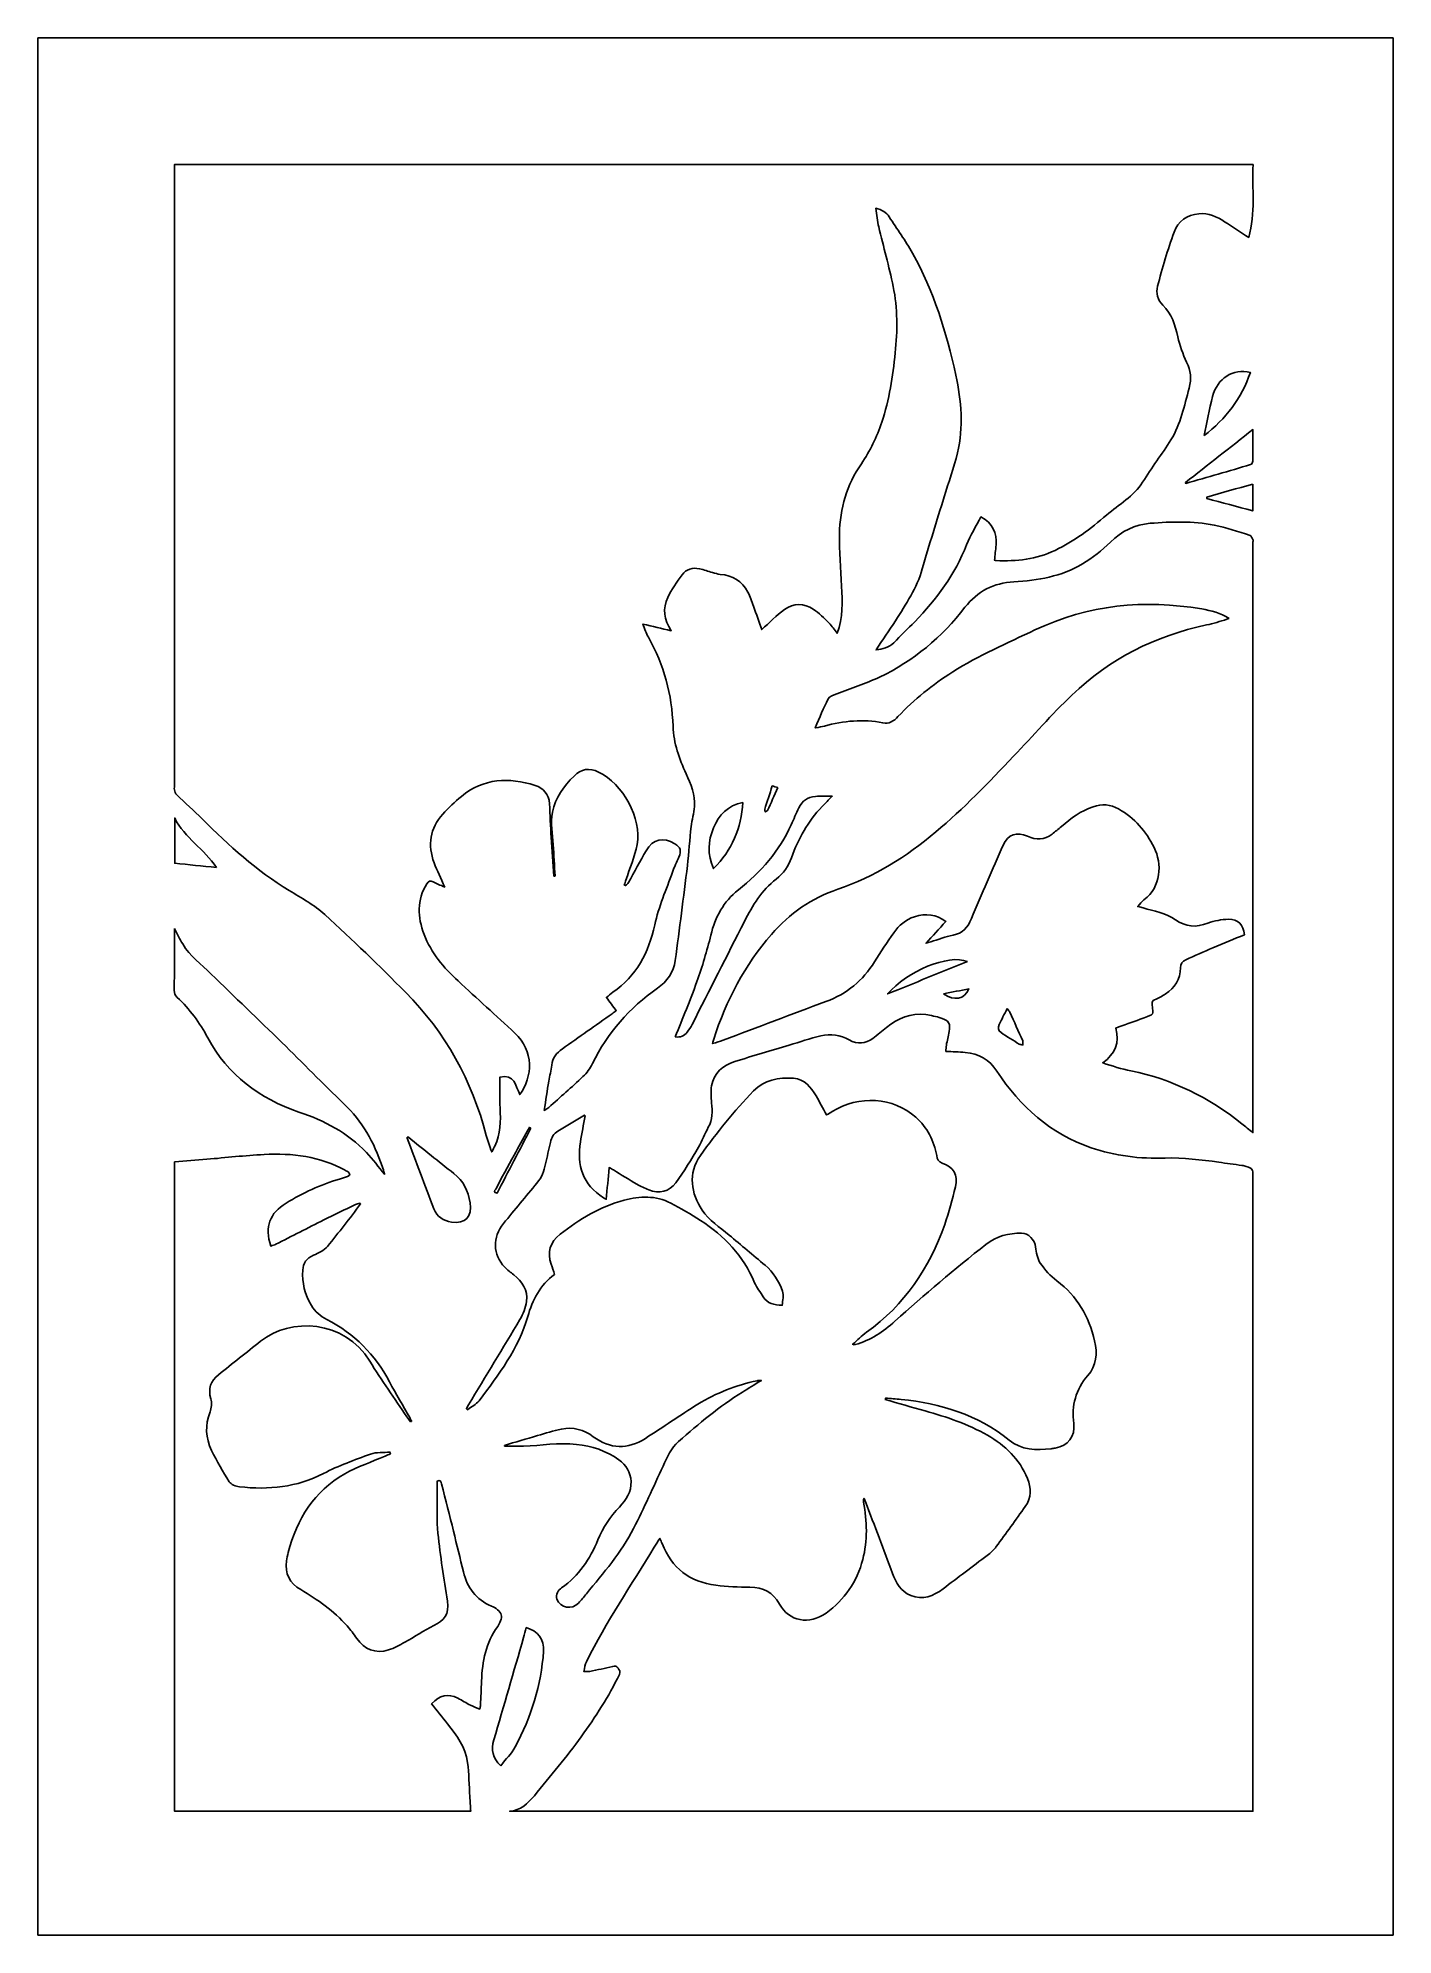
# Model space of a CAD drawing. Header units: centimetres. Extents: x -6.3 to 3.2, y -7.2 to 6.2.
import ezdxf

# ---------------------------------------------------------------- set-up
doc = ezdxf.new("R2010")
doc.units = ezdxf.units.CM
doc.header["$MEASUREMENT"] = 0
doc.layers.add('Layer 1', color=7, linetype='Continuous')

msp = doc.modelspace()

# ---------------------------------------------------------------- linework, layer by layer
at = {"layer": 'Layer 1'}
for points, knots in [([(-6.31719, 6.1849), (-3.14219, 6.1849), (0.03281, 6.1849), (3.20781, 6.1849), (3.20781, 6.1849), (3.20781, 1.7399), (3.20781, -2.7051), (3.20781, -7.15013), (3.20781, -7.15013), (0.03281, -7.15013), (-3.14219, -7.15013), (-6.31719, -7.15013), (-6.31719, -7.15013), (-6.31719, -2.7051), (-6.31719, 1.7399), (-6.31719, 6.1849)], [0, 0, 0, 0, 0.2, 0.2, 0.2, 0.2, 0.4, 0.4, 0.4, 0.4, 0.6, 0.6, 0.6, 0.6, 1, 1, 1, 1]), ([(2.22438, 5.29527), (-0.30588, 5.29527), (-2.83117, 5.29527), (-5.35847, 5.29527), (-5.35847, 5.29527), (-5.35847, 5.27916), (-5.35847, 5.26553), (-5.35847, 5.2519), (-5.35847, 5.2519), (-5.35847, 3.80727), (-5.35847, 2.36265), (-5.35847, 0.91802), (-5.35847, 0.91802), (-5.35847, 0.91167), (-5.36011, 0.90474), (-5.35813, 0.8991), (-5.35813, 0.8991), (-5.3539, 0.88714), (-5.35054, 0.87299), (-5.34199, 0.86476), (-5.34199, 0.86476), (-5.28262, 0.80777), (-5.2201, 0.75401), (-5.16215, 0.69564), (-5.16215, 0.69564), (-4.9753, 0.50749), (-4.77919, 0.33123), (-4.55178, 0.19206), (-4.55178, 0.19206), (-4.46545, 0.13922), (-4.37409, 0.08996), (-4.30016, 0.02246), (-4.30016, 0.02246), (-4.10656, -0.15433), (-3.91834, -0.33735), (-3.7334, -0.52327), (-3.7334, -0.52327), (-3.45212, -0.80608), (-3.26525, -1.14388), (-3.16619, -1.53041), (-3.16619, -1.53041), (-3.1568, -1.56705), (-3.14222, -1.60235), (-3.12753, -1.64569), (-3.12753, -1.64569), (-3.11726, -1.62611), (-3.11097, -1.61521), (-3.10568, -1.60381), (-3.10568, -1.60381), (-3.0662, -1.51856), (-3.06401, -1.42863), (-3.06872, -1.33677), (-3.06872, -1.33677), (-3.07242, -1.26459), (-3.06946, -1.19212), (-3.06946, -1.1192), (-3.06946, -1.1192), (-2.96969, -1.09653), (-2.95878, -1.17997), (-2.93024, -1.24292), (-2.93024, -1.24292), (-2.83806, -1.11473), (-2.8302, -0.93619), (-2.96461, -0.81059), (-2.96461, -0.81059), (-3.09672, -0.68711), (-3.23128, -0.56627), (-3.36418, -0.44364), (-3.36418, -0.44364), (-3.46538, -0.35029), (-3.5532, -0.24658), (-3.6031, -0.11593), (-3.6031, -0.11593), (-3.64943, 0.00533), (-3.65483, 0.12479), (-3.58312, 0.24012), (-3.58312, 0.24012), (-3.57116, 0.25938), (-3.56018, 0.26367), (-3.54002, 0.25316), (-3.54002, 0.25316), (-3.51549, 0.24038), (-3.48954, 0.23038), (-3.45763, 0.21625), (-3.45763, 0.21625), (-3.48512, 0.27837), (-3.51153, 0.33134), (-3.53232, 0.38646), (-3.53232, 0.38646), (-3.57973, 0.51195), (-3.5619, 0.6285), (-3.47197, 0.72936), (-3.47197, 0.72936), (-3.43207, 0.77413), (-3.38746, 0.81538), (-3.34119, 0.85363), (-3.34119, 0.85363), (-3.18458, 0.98301), (-3.00742, 0.98806), (-2.82295, 0.93107), (-2.82295, 0.93107), (-2.76233, 0.91234), (-2.72566, 0.86773), (-2.72151, 0.80248), (-2.72151, 0.80248), (-2.71648, 0.72342), (-2.71479, 0.64413), (-2.71, 0.56502), (-2.71, 0.56502), (-2.70452, 0.47453), (-2.6973, 0.38415), (-2.69082, 0.29372), (-2.69082, 0.29372), (-2.68791, 0.29391), (-2.685, 0.29406), (-2.68209, 0.29425), (-2.68209, 0.29425), (-2.68638, 0.36772), (-2.69061, 0.44123), (-2.69492, 0.51473), (-2.69492, 0.51473), (-2.69937, 0.59037), (-2.71736, 0.66557), (-2.70138, 0.74193), (-2.70138, 0.74193), (-2.67992, 0.84446), (-2.62208, 0.92492), (-2.54922, 0.99657), (-2.54922, 0.99657), (-2.49712, 1.04782), (-2.44254, 1.05684), (-2.37608, 1.02493), (-2.37608, 1.02493), (-2.20503, 0.94278), (-2.07218, 0.70111), (-2.10586, 0.515), (-2.10586, 0.515), (-2.12129, 0.42972), (-2.15761, 0.34826), (-2.18449, 0.26507), (-2.18449, 0.26507), (-2.18811, 0.25388), (-2.19192, 0.24274), (-2.19566, 0.23157), (-2.19566, 0.23157), (-2.19272, 0.22977), (-2.18976, 0.22797), (-2.18682, 0.22617), (-2.18682, 0.22617), (-2.17989, 0.23347), (-2.17105, 0.23974), (-2.16629, 0.24824), (-2.16629, 0.24824), (-2.12443, 0.32269), (-2.08443, 0.39821), (-2.04167, 0.4721), (-2.04167, 0.4721), (-1.99394, 0.5546), (-1.92094, 0.57132), (-1.84006, 0.52076), (-1.84006, 0.52076), (-1.80056, 0.49607), (-1.79283, 0.46909), (-1.81193, 0.42673), (-1.81193, 0.42673), (-1.82751, 0.39215), (-1.84424, 0.35783), (-1.85683, 0.32214), (-1.85683, 0.32214), (-1.90033, 0.19887), (-1.9543, 0.07764), (-1.98198, -0.04923), (-1.98198, -0.04923), (-2.02479, -0.24526), (-2.10872, -0.40845), (-2.27739, -0.52273), (-2.27739, -0.52273), (-2.29276, -0.53315), (-2.30602, -0.54665), (-2.32102, -0.5594), (-2.32102, -0.5594), (-2.29731, -0.59171), (-2.27554, -0.62137), (-2.25236, -0.65293), (-2.25236, -0.65293), (-2.26255, -0.66036), (-2.27167, -0.66719), (-2.28101, -0.67378), (-2.28101, -0.67378), (-2.39764, -0.75614), (-2.51421, -0.83854), (-2.63092, -0.9208), (-2.63092, -0.9208), (-2.67122, -0.94919), (-2.70141, -0.98284), (-2.70619, -1.03576), (-2.70619, -1.03576), (-2.7096, -1.07346), (-2.7204, -1.1104), (-2.72651, -1.14792), (-2.72651, -1.14792), (-2.73733, -1.21422), (-2.74707, -1.28071), (-2.75829, -1.35371), (-2.75829, -1.35371), (-2.74376, -1.34392), (-2.7345, -1.33908), (-2.72691, -1.33233), (-2.72691, -1.33233), (-2.64634, -1.26071), (-2.56469, -1.19025), (-2.48646, -1.11617), (-2.48646, -1.11617), (-2.45937, -1.09048), (-2.43569, -1.05823), (-2.41936, -1.0246), (-2.41936, -1.0246), (-2.3139, -0.80717), (-2.15927, -0.63341), (-1.96229, -0.4949), (-1.96229, -0.4949), (-1.89517, -0.44772), (-1.8491, -0.38224), (-1.83783, -0.29943), (-1.83783, -0.29943), (-1.80761, -0.07744), (-1.7792, 0.14475), (-1.75208, 0.36711), (-1.75208, 0.36711), (-1.74097, 0.45831), (-1.73628, 0.55031), (-1.72607, 0.64164), (-1.72607, 0.64164), (-1.7208, 0.68871), (-1.70575, 0.73483), (-1.70234, 0.78192), (-1.70234, 0.78192), (-1.69633, 0.86463), (-1.72816, 0.93924), (-1.76163, 1.01282), (-1.76163, 1.01282), (-1.80997, 1.11908), (-1.84931, 1.22716), (-1.85315, 1.34643), (-1.85315, 1.34643), (-1.86029, 1.56868), (-1.91609, 1.77818), (-2.02669, 1.97238), (-2.02669, 1.97238), (-2.04225, 1.99971), (-2.05111, 2.03088), (-2.06476, 2.06451), (-2.06476, 2.06451), (-1.99676, 2.0485), (-1.93519, 2.03398), (-1.86616, 2.01771), (-1.86616, 2.01771), (-1.91582, 2.09693), (-1.92823, 2.17442), (-1.89053, 2.25128), (-1.89053, 2.25128), (-1.86285, 2.30772), (-1.82711, 2.36098), (-1.78938, 2.41146), (-1.78938, 2.41146), (-1.76036, 2.4503), (-1.71564, 2.46435), (-1.66709, 2.45395), (-1.66709, 2.45395), (-1.63627, 2.44736), (-1.6065, 2.43609), (-1.5761, 2.42744), (-1.5761, 2.42744), (-1.55792, 2.42228), (-1.53967, 2.41545), (-1.52107, 2.41403), (-1.52107, 2.41403), (-1.43402, 2.40731), (-1.36801, 2.36733), (-1.32718, 2.29034), (-1.32718, 2.29034), (-1.31054, 2.25891), (-1.30019, 2.22406), (-1.28794, 2.19043), (-1.28794, 2.19043), (-1.2672, 2.13352), (-1.24722, 2.07634), (-1.22933, 2.02612), (-1.22933, 2.02612), (-1.17554, 2.07475), (-1.12717, 2.12716), (-1.07029, 2.16759), (-1.07029, 2.16759), (-1.0066, 2.21283), (-0.93287, 2.21193), (-0.86706, 2.16936), (-0.86706, 2.16936), (-0.82602, 2.14282), (-0.79099, 2.10623), (-0.75588, 2.07152), (-0.75588, 2.07152), (-0.7349, 2.05075), (-0.71897, 2.02485), (-0.70005, 2.00032), (-0.70005, 2.00032), (-0.65668, 2.11007), (-0.66364, 2.22098), (-0.66904, 2.33198), (-0.66904, 2.33198), (-0.67499, 2.4544), (-0.68552, 2.57704), (-0.68327, 2.69938), (-0.68327, 2.69938), (-0.67999, 2.87702), (-0.63162, 3.04307), (-0.52952, 3.19148), (-0.52952, 3.19148), (-0.4675, 3.28165), (-0.42162, 3.38013), (-0.3862, 3.48363), (-0.3862, 3.48363), (-0.33212, 3.64172), (-0.30825, 3.80552), (-0.29143, 3.97089), (-0.29143, 3.97089), (-0.27553, 4.12744), (-0.27373, 4.28402), (-0.30569, 4.43825), (-0.30569, 4.43825), (-0.33482, 4.57874), (-0.37398, 4.71712), (-0.40708, 4.85679), (-0.40708, 4.85679), (-0.4169, 4.89822), (-0.42121, 4.94098), (-0.42878, 4.98773), (-0.42878, 4.98773), (-0.38433, 4.97805), (-0.35451, 4.95939), (-0.33406, 4.92809), (-0.33406, 4.92809), (-0.27858, 4.84324), (-0.21939, 4.76037), (-0.17004, 4.67203), (-0.17004, 4.67203), (-0.02031, 4.40398), (0.06954, 4.11379), (0.1345, 3.81534), (0.1345, 3.81534), (0.17398, 3.63392), (0.18848, 3.45045), (0.14601, 3.26805), (0.14601, 3.26805), (0.12164, 3.16349), (0.08373, 3.0621), (0.05232, 2.95915), (0.05232, 2.95915), (0.00083, 2.79053), (-0.05235, 2.62239), (-0.10095, 2.45295), (-0.10095, 2.45295), (-0.13958, 2.31828), (-0.21551, 2.20416), (-0.28999, 2.08883), (-0.28999, 2.08883), (-0.33457, 2.01977), (-0.38074, 1.95172), (-0.42617, 1.88322), (-0.42617, 1.88322), (-0.37894, 1.8892), (-0.33571, 1.89997), (-0.30216, 1.93349), (-0.30216, 1.93349), (-0.25279, 1.98289), (-0.2027, 2.03154), (-0.15418, 2.08176), (-0.15418, 2.08176), (-0.00091, 2.2404), (0.12953, 2.41394), (0.21018, 2.62236), (0.21018, 2.62236), (0.23653, 2.69046), (0.27699, 2.75312), (0.31122, 2.81871), (0.31122, 2.81871), (0.39427, 2.77378), (0.42414, 2.70653), (0.4174, 2.62075), (0.4174, 2.62075), (0.41462, 2.58514), (0.40997, 2.54968), (0.40618, 2.51444), (0.40618, 2.51444), (0.41195, 2.51253), (0.41486, 2.51082), (0.41785, 2.51068), (0.41785, 2.51068), (0.56115, 2.50462), (0.70029, 2.52047), (0.83206, 2.58281), (0.83206, 2.58281), (0.96639, 2.64636), (1.08312, 2.73558), (1.19467, 2.83139), (1.19467, 2.83139), (1.28124, 2.90579), (1.38427, 2.96159), (1.44761, 3.06306), (1.44761, 3.06306), (1.51082, 3.16429), (1.58345, 3.25962), (1.64684, 3.36072), (1.64684, 3.36072), (1.71635, 3.47155), (1.73918, 3.5999), (1.77466, 3.72373), (1.77466, 3.72373), (1.79363, 3.7899), (1.78479, 3.8456), (1.75701, 3.90582), (1.75701, 3.90582), (1.73068, 3.96284), (1.70785, 4.02306), (1.69491, 4.08428), (1.69491, 4.08428), (1.67729, 4.16794), (1.65149, 4.24398), (1.58963, 4.3065), (1.58963, 4.3065), (1.55449, 4.34201), (1.53973, 4.39262), (1.55224, 4.43932), (1.55224, 4.43932), (1.58661, 4.56759), (1.62288, 4.69586), (1.66887, 4.82024), (1.66887, 4.82024), (1.69647, 4.89496), (1.75854, 4.9424), (1.84305, 4.94952), (1.84305, 4.94952), (1.91078, 4.95521), (1.96907, 4.92968), (2.024, 4.8933), (2.024, 4.8933), (2.07914, 4.85681), (2.13468, 4.82088), (2.19291, 4.78281), (2.19291, 4.78281), (2.2442, 4.9548), (2.21419, 5.12535), (2.22438, 5.29527)], [0, 0, 0, 0, 0.00877193, 0.00877193, 0.00877193, 0.00877193, 0.01754386, 0.01754386, 0.01754386, 0.01754386, 0.02631579, 0.02631579, 0.02631579, 0.02631579, 0.03508772, 0.03508772, 0.03508772, 0.03508772, 0.04385965, 0.04385965, 0.04385965, 0.04385965, 0.05263158, 0.05263158, 0.05263158, 0.05263158, 0.06140351, 0.06140351, 0.06140351, 0.06140351, 0.07017544, 0.07017544, 0.07017544, 0.07017544, 0.07894737, 0.07894737, 0.07894737, 0.07894737, 0.0877193, 0.0877193, 0.0877193, 0.0877193, 0.09649123, 0.09649123, 0.09649123, 0.09649123, 0.10526316, 0.10526316, 0.10526316, 0.10526316, 0.11403509, 0.11403509, 0.11403509, 0.11403509, 0.12280702, 0.12280702, 0.12280702, 0.12280702, 0.13157895, 0.13157895, 0.13157895, 0.13157895, 0.14035088, 0.14035088, 0.14035088, 0.14035088, 0.14912281, 0.14912281, 0.14912281, 0.14912281, 0.15789474, 0.15789474, 0.15789474, 0.15789474, 0.16666667, 0.16666667, 0.16666667, 0.16666667, 0.1754386, 0.1754386, 0.1754386, 0.1754386, 0.18421053, 0.18421053, 0.18421053, 0.18421053, 0.19298246, 0.19298246, 0.19298246, 0.19298246, 0.20175439, 0.20175439, 0.20175439, 0.20175439, 0.21052632, 0.21052632, 0.21052632, 0.21052632, 0.21929825, 0.21929825, 0.21929825, 0.21929825, 0.22807018, 0.22807018, 0.22807018, 0.22807018, 0.23684211, 0.23684211, 0.23684211, 0.23684211, 0.24561404, 0.24561404, 0.24561404, 0.24561404, 0.25438596, 0.25438596, 0.25438596, 0.25438596, 0.26315789, 0.26315789, 0.26315789, 0.26315789, 0.27192982, 0.27192982, 0.27192982, 0.27192982, 0.28070175, 0.28070175, 0.28070175, 0.28070175, 0.28947368, 0.28947368, 0.28947368, 0.28947368, 0.29824561, 0.29824561, 0.29824561, 0.29824561, 0.30701754, 0.30701754, 0.30701754, 0.30701754, 0.31578947, 0.31578947, 0.31578947, 0.31578947, 0.3245614, 0.3245614, 0.3245614, 0.3245614, 0.33333333, 0.33333333, 0.33333333, 0.33333333, 0.34210526, 0.34210526, 0.34210526, 0.34210526, 0.35087719, 0.35087719, 0.35087719, 0.35087719, 0.35964912, 0.35964912, 0.35964912, 0.35964912, 0.36842105, 0.36842105, 0.36842105, 0.36842105, 0.37719298, 0.37719298, 0.37719298, 0.37719298, 0.38596491, 0.38596491, 0.38596491, 0.38596491, 0.39473684, 0.39473684, 0.39473684, 0.39473684, 0.40350877, 0.40350877, 0.40350877, 0.40350877, 0.4122807, 0.4122807, 0.4122807, 0.4122807, 0.42105263, 0.42105263, 0.42105263, 0.42105263, 0.42982456, 0.42982456, 0.42982456, 0.42982456, 0.43859649, 0.43859649, 0.43859649, 0.43859649, 0.44736842, 0.44736842, 0.44736842, 0.44736842, 0.45614035, 0.45614035, 0.45614035, 0.45614035, 0.46491228, 0.46491228, 0.46491228, 0.46491228, 0.47368421, 0.47368421, 0.47368421, 0.47368421, 0.48245614, 0.48245614, 0.48245614, 0.48245614, 0.49122807, 0.49122807, 0.49122807, 0.49122807, 0.5, 0.5, 0.5, 0.5, 0.50877193, 0.50877193, 0.50877193, 0.50877193, 0.51754386, 0.51754386, 0.51754386, 0.51754386, 0.52631579, 0.52631579, 0.52631579, 0.52631579, 0.53508772, 0.53508772, 0.53508772, 0.53508772, 0.54385965, 0.54385965, 0.54385965, 0.54385965, 0.55263158, 0.55263158, 0.55263158, 0.55263158, 0.56140351, 0.56140351, 0.56140351, 0.56140351, 0.57017544, 0.57017544, 0.57017544, 0.57017544, 0.57894737, 0.57894737, 0.57894737, 0.57894737, 0.5877193, 0.5877193, 0.5877193, 0.5877193, 0.59649123, 0.59649123, 0.59649123, 0.59649123, 0.60526316, 0.60526316, 0.60526316, 0.60526316, 0.61403509, 0.61403509, 0.61403509, 0.61403509, 0.62280702, 0.62280702, 0.62280702, 0.62280702, 0.63157895, 0.63157895, 0.63157895, 0.63157895, 0.64035088, 0.64035088, 0.64035088, 0.64035088, 0.64912281, 0.64912281, 0.64912281, 0.64912281, 0.65789474, 0.65789474, 0.65789474, 0.65789474, 0.66666667, 0.66666667, 0.66666667, 0.66666667, 0.6754386, 0.6754386, 0.6754386, 0.6754386, 0.68421053, 0.68421053, 0.68421053, 0.68421053, 0.69298246, 0.69298246, 0.69298246, 0.69298246, 0.70175439, 0.70175439, 0.70175439, 0.70175439, 0.71052632, 0.71052632, 0.71052632, 0.71052632, 0.71929825, 0.71929825, 0.71929825, 0.71929825, 0.72807018, 0.72807018, 0.72807018, 0.72807018, 0.73684211, 0.73684211, 0.73684211, 0.73684211, 0.74561404, 0.74561404, 0.74561404, 0.74561404, 0.75438596, 0.75438596, 0.75438596, 0.75438596, 0.76315789, 0.76315789, 0.76315789, 0.76315789, 0.77192982, 0.77192982, 0.77192982, 0.77192982, 0.78070175, 0.78070175, 0.78070175, 0.78070175, 0.78947368, 0.78947368, 0.78947368, 0.78947368, 0.79824561, 0.79824561, 0.79824561, 0.79824561, 0.80701754, 0.80701754, 0.80701754, 0.80701754, 0.81578947, 0.81578947, 0.81578947, 0.81578947, 0.8245614, 0.8245614, 0.8245614, 0.8245614, 0.83333333, 0.83333333, 0.83333333, 0.83333333, 0.84210526, 0.84210526, 0.84210526, 0.84210526, 0.85087719, 0.85087719, 0.85087719, 0.85087719, 0.85964912, 0.85964912, 0.85964912, 0.85964912, 0.86842105, 0.86842105, 0.86842105, 0.86842105, 0.87719298, 0.87719298, 0.87719298, 0.87719298, 0.88596491, 0.88596491, 0.88596491, 0.88596491, 0.89473684, 0.89473684, 0.89473684, 0.89473684, 0.90350877, 0.90350877, 0.90350877, 0.90350877, 0.9122807, 0.9122807, 0.9122807, 0.9122807, 0.92105263, 0.92105263, 0.92105263, 0.92105263, 0.92982456, 0.92982456, 0.92982456, 0.92982456, 0.93859649, 0.93859649, 0.93859649, 0.93859649, 0.94736842, 0.94736842, 0.94736842, 0.94736842, 0.95614035, 0.95614035, 0.95614035, 0.95614035, 0.96491228, 0.96491228, 0.96491228, 0.96491228, 0.97368421, 0.97368421, 0.97368421, 0.97368421, 0.98245614, 0.98245614, 0.98245614, 0.98245614, 1, 1, 1, 1]), ([(1.88021, 3.39005), (2.03108, 3.50811), (2.14477, 3.65096), (2.20464, 3.83339), (2.20464, 3.83339), (2.08216, 3.86234), (1.97268, 3.79423), (1.93947, 3.6653), (1.93947, 3.6653), (1.91603, 3.57449), (1.89973, 3.48186), (1.88021, 3.39005)], [0, 0, 0, 0, 0.25, 0.25, 0.25, 0.25, 0.5, 0.5, 0.5, 0.5, 1, 1, 1, 1]), ([(1.74876, 3.05967), (1.74955, 3.05771), (1.7504, 3.05578), (1.75122, 3.0538), (1.75122, 3.0538), (1.90314, 3.09756), (2.05517, 3.14106), (2.20683, 3.18593), (2.20683, 3.18593), (2.21405, 3.18807), (2.22207, 3.20223), (2.22231, 3.21099), (2.22231, 3.21099), (2.22379, 3.2628), (2.22302, 3.31463), (2.22302, 3.36649), (2.22302, 3.36649), (2.22302, 3.38676), (2.22302, 3.40705), (2.22302, 3.43242), (2.22302, 3.43242), (2.06087, 3.30496), (1.90481, 3.1823), (1.74876, 3.05967)], [0, 0, 0, 0, 0.14285714, 0.14285714, 0.14285714, 0.14285714, 0.28571429, 0.28571429, 0.28571429, 0.28571429, 0.42857143, 0.42857143, 0.42857143, 0.42857143, 0.57142857, 0.57142857, 0.57142857, 0.57142857, 0.71428571, 0.71428571, 0.71428571, 0.71428571, 1, 1, 1, 1]), ([(2.22194, 3.04938), (2.1119, 3.01795), (2.00548, 2.98757), (1.8991, 2.95717), (1.8991, 2.95717), (1.89868, 2.95405), (1.89831, 2.9509), (1.89791, 2.94778), (1.89791, 2.94778), (2.00509, 2.91894), (2.1123, 2.8901), (2.22195, 2.8606), (2.22195, 2.8606), (2.22194, 2.92547), (2.22194, 2.98453), (2.22194, 3.04938)], [0, 0, 0, 0, 0.2, 0.2, 0.2, 0.2, 0.4, 0.4, 0.4, 0.4, 0.6, 0.6, 0.6, 0.6, 1, 1, 1, 1]), ([(2.05682, 2.10524), (2.04896, 2.10201), (2.04452, 2.09971), (2.03981, 2.09836), (2.03981, 2.09836), (1.99208, 2.08481), (1.94493, 2.06859), (1.89651, 2.05846), (1.89651, 2.05846), (1.53482, 1.98268), (1.21674, 1.82094), (0.9502, 1.5657), (0.9502, 1.5657), (0.80756, 1.42912), (0.67763, 1.27929), (0.54105, 1.13633), (0.54105, 1.13633), (0.36494, 0.95205), (0.18918, 0.76734), (-0.00682, 0.60343), (-0.00682, 0.60343), (-0.21359, 0.43052), (-0.43767, 0.28736), (-0.69503, 0.20079), (-0.69503, 0.20079), (-0.87992, 0.13859), (-1.03454, 0.0308), (-1.16149, -0.11629), (-1.16149, -0.11629), (-1.3485, -0.33296), (-1.47984, -0.58074), (-1.56755, -0.85233), (-1.56755, -0.85233), (-1.5703, -0.86077), (-1.57194, -0.86958), (-1.57551, -0.884), (-1.57551, -0.884), (-1.54701, -0.87506), (-1.52378, -0.86897), (-1.50145, -0.86056), (-1.50145, -0.86056), (-1.26031, -0.76986), (-1.01967, -0.67781), (-0.77813, -0.5882), (-0.77813, -0.5882), (-0.63166, -0.53388), (-0.5186, -0.44128), (-0.43647, -0.30872), (-0.43647, -0.30872), (-0.39363, -0.23956), (-0.34815, -0.17196), (-0.30164, -0.10523), (-0.30164, -0.10523), (-0.26526, -0.05297), (-0.21766, -0.01265), (-0.1563, 0.00788), (-0.1563, 0.00788), (-0.07581, 0.03481), (-0.00099, 0.02394), (0.06434, -0.0263), (0.06434, -0.0263), (0.01698, -0.07792), (-0.0293, -0.12835), (-0.07507, -0.17825), (-0.07507, -0.17825), (-0.06568, -0.17558), (-0.05372, -0.17246), (-0.04194, -0.16886), (-0.04194, -0.16886), (0.01055, -0.1528), (0.06212, -0.132), (0.1157, -0.12161), (0.1157, -0.12161), (0.18423, -0.10827), (0.21841, -0.0679), (0.24402, -0.00572), (0.24402, -0.00572), (0.31559, 0.16803), (0.39182, 0.33988), (0.46836, 0.51154), (0.46836, 0.51154), (0.50191, 0.58671), (0.56443, 0.60827), (0.63791, 0.57343), (0.63791, 0.57343), (0.69913, 0.54441), (0.75652, 0.54769), (0.81074, 0.58859), (0.81074, 0.58859), (0.83349, 0.60576), (0.85564, 0.62386), (0.87702, 0.64275), (0.87702, 0.64275), (0.9433, 0.7013), (1.01482, 0.75081), (1.09903, 0.78084), (1.09903, 0.78084), (1.162, 0.80328), (1.22166, 0.79812), (1.27911, 0.76534), (1.27911, 0.76534), (1.39103, 0.70144), (1.47141, 0.60844), (1.52822, 0.49382), (1.52822, 0.49382), (1.58466, 0.37997), (1.57947, 0.21683), (1.45691, 0.12679), (1.45691, 0.12679), (1.4409, 0.11504), (1.42937, 0.09718), (1.41336, 0.07948), (1.41336, 0.07948), (1.42992, 0.07501), (1.44011, 0.07231), (1.45024, 0.06948), (1.45024, 0.06948), (1.52835, 0.04765), (1.60955, 0.03418), (1.67826, -0.01341), (1.67826, -0.01341), (1.74996, -0.06307), (1.82394, -0.07032), (1.90649, -0.03754), (1.90649, -0.03754), (1.95142, -0.01968), (2.0024, -0.01132), (2.05101, -0.00986), (2.05101, -0.00986), (2.11893, -0.00782), (2.15724, -0.0491), (2.16346, -0.11866), (2.16346, -0.11866), (2.08996, -0.14898), (2.01561, -0.17883), (1.94192, -0.21026), (1.94192, -0.21026), (1.87781, -0.23757), (1.81418, -0.26601), (1.75092, -0.29522), (1.75092, -0.29522), (1.72801, -0.30578), (1.71491, -0.32184), (1.71406, -0.35163), (1.71406, -0.35163), (1.71184, -0.43103), (1.67424, -0.49284), (1.60704, -0.53541), (1.60704, -0.53541), (1.58299, -0.55062), (1.55783, -0.56446), (1.53192, -0.57624), (1.53192, -0.57624), (1.51689, -0.58309), (1.51149, -0.5901), (1.51403, -0.60704), (1.51403, -0.60704), (1.5266, -0.69044), (1.52768, -0.67189), (1.45923, -0.70184), (1.45923, -0.70184), (1.44957, -0.70607), (1.43952, -0.70943), (1.4296, -0.71303), (1.4296, -0.71303), (1.37322, -0.7334), (1.31678, -0.7537), (1.25839, -0.77476), (1.25839, -0.77476), (1.28765, -0.87726), (1.25344, -0.95563), (1.1674, -1.01913), (1.1674, -1.01913), (1.2341, -1.04167), (1.29914, -1.06247), (1.36568, -1.07591), (1.36568, -1.07591), (1.65656, -1.13478), (1.91413, -1.26252), (2.14504, -1.44686), (2.14504, -1.44686), (2.17002, -1.46681), (2.19446, -1.48747), (2.22301, -1.511), (2.22301, -1.511), (2.22301, -1.49306), (2.22301, -1.48057), (2.22301, -1.46808), (2.22301, -1.46808), (2.22301, -0.09973), (2.22301, 1.26861), (2.22301, 2.63693), (2.22301, 2.63693), (2.22301, 2.64434), (2.22531, 2.65278), (2.22251, 2.65892), (2.22251, 2.65892), (2.21754, 2.66982), (2.2114, 2.68559), (2.20235, 2.68839), (2.20235, 2.68839), (2.11887, 2.71424), (2.03582, 2.74358), (1.95041, 2.76059), (1.95041, 2.76059), (1.80214, 2.79006), (1.65143, 2.78453), (1.50146, 2.77324), (1.50146, 2.77324), (1.3919, 2.76498), (1.30122, 2.71807), (1.22137, 2.64076), (1.22137, 2.64076), (1.16197, 2.58321), (1.09498, 2.53096), (1.02423, 2.48812), (1.02423, 2.48812), (0.87696, 2.39893), (0.71112, 2.37162), (0.5416, 2.3621), (0.5416, 2.3621), (0.40066, 2.35419), (0.28599, 2.29537), (0.19902, 2.18303), (0.19902, 2.18303), (0.03646, 1.97306), (-0.16192, 1.80555), (-0.40217, 1.69178), (-0.40217, 1.69178), (-0.49914, 1.64587), (-0.60251, 1.61365), (-0.70247, 1.57391), (-0.70247, 1.57391), (-0.72435, 1.56521), (-0.75393, 1.55624), (-0.76309, 1.53861), (-0.76309, 1.53861), (-0.7959, 1.47545), (-0.82143, 1.40851), (-0.85297, 1.33544), (-0.85297, 1.33544), (-0.82593, 1.34076), (-0.80741, 1.34338), (-0.78942, 1.34806), (-0.78942, 1.34806), (-0.65398, 1.38336), (-0.51812, 1.40021), (-0.37868, 1.36981), (-0.37868, 1.36981), (-0.33682, 1.36068), (-0.30079, 1.38322), (-0.27205, 1.41413), (-0.27205, 1.41413), (-0.1582, 1.53653), (-0.02813, 1.63892), (0.11265, 1.72838), (0.11265, 1.72838), (0.29617, 1.84496), (0.49508, 1.93073), (0.69076, 2.02368), (0.69076, 2.02368), (1.06634, 2.20209), (1.45784, 2.23937), (1.86334, 2.17137), (1.86334, 2.17137), (1.93003, 2.1603), (1.99467, 2.14133), (2.05682, 2.10524)], [0, 0, 0, 0, 0.01470588, 0.01470588, 0.01470588, 0.01470588, 0.02941176, 0.02941176, 0.02941176, 0.02941176, 0.04411765, 0.04411765, 0.04411765, 0.04411765, 0.05882353, 0.05882353, 0.05882353, 0.05882353, 0.07352941, 0.07352941, 0.07352941, 0.07352941, 0.08823529, 0.08823529, 0.08823529, 0.08823529, 0.10294118, 0.10294118, 0.10294118, 0.10294118, 0.11764706, 0.11764706, 0.11764706, 0.11764706, 0.13235294, 0.13235294, 0.13235294, 0.13235294, 0.14705882, 0.14705882, 0.14705882, 0.14705882, 0.16176471, 0.16176471, 0.16176471, 0.16176471, 0.17647059, 0.17647059, 0.17647059, 0.17647059, 0.19117647, 0.19117647, 0.19117647, 0.19117647, 0.20588235, 0.20588235, 0.20588235, 0.20588235, 0.22058824, 0.22058824, 0.22058824, 0.22058824, 0.23529412, 0.23529412, 0.23529412, 0.23529412, 0.25, 0.25, 0.25, 0.25, 0.26470588, 0.26470588, 0.26470588, 0.26470588, 0.27941176, 0.27941176, 0.27941176, 0.27941176, 0.29411765, 0.29411765, 0.29411765, 0.29411765, 0.30882353, 0.30882353, 0.30882353, 0.30882353, 0.32352941, 0.32352941, 0.32352941, 0.32352941, 0.33823529, 0.33823529, 0.33823529, 0.33823529, 0.35294118, 0.35294118, 0.35294118, 0.35294118, 0.36764706, 0.36764706, 0.36764706, 0.36764706, 0.38235294, 0.38235294, 0.38235294, 0.38235294, 0.39705882, 0.39705882, 0.39705882, 0.39705882, 0.41176471, 0.41176471, 0.41176471, 0.41176471, 0.42647059, 0.42647059, 0.42647059, 0.42647059, 0.44117647, 0.44117647, 0.44117647, 0.44117647, 0.45588235, 0.45588235, 0.45588235, 0.45588235, 0.47058824, 0.47058824, 0.47058824, 0.47058824, 0.48529412, 0.48529412, 0.48529412, 0.48529412, 0.5, 0.5, 0.5, 0.5, 0.51470588, 0.51470588, 0.51470588, 0.51470588, 0.52941176, 0.52941176, 0.52941176, 0.52941176, 0.54411765, 0.54411765, 0.54411765, 0.54411765, 0.55882353, 0.55882353, 0.55882353, 0.55882353, 0.57352941, 0.57352941, 0.57352941, 0.57352941, 0.58823529, 0.58823529, 0.58823529, 0.58823529, 0.60294118, 0.60294118, 0.60294118, 0.60294118, 0.61764706, 0.61764706, 0.61764706, 0.61764706, 0.63235294, 0.63235294, 0.63235294, 0.63235294, 0.64705882, 0.64705882, 0.64705882, 0.64705882, 0.66176471, 0.66176471, 0.66176471, 0.66176471, 0.67647059, 0.67647059, 0.67647059, 0.67647059, 0.69117647, 0.69117647, 0.69117647, 0.69117647, 0.70588235, 0.70588235, 0.70588235, 0.70588235, 0.72058824, 0.72058824, 0.72058824, 0.72058824, 0.73529412, 0.73529412, 0.73529412, 0.73529412, 0.75, 0.75, 0.75, 0.75, 0.76470588, 0.76470588, 0.76470588, 0.76470588, 0.77941176, 0.77941176, 0.77941176, 0.77941176, 0.79411765, 0.79411765, 0.79411765, 0.79411765, 0.80882353, 0.80882353, 0.80882353, 0.80882353, 0.82352941, 0.82352941, 0.82352941, 0.82352941, 0.83823529, 0.83823529, 0.83823529, 0.83823529, 0.85294118, 0.85294118, 0.85294118, 0.85294118, 0.86764706, 0.86764706, 0.86764706, 0.86764706, 0.88235294, 0.88235294, 0.88235294, 0.88235294, 0.89705882, 0.89705882, 0.89705882, 0.89705882, 0.91176471, 0.91176471, 0.91176471, 0.91176471, 0.92647059, 0.92647059, 0.92647059, 0.92647059, 0.94117647, 0.94117647, 0.94117647, 0.94117647, 0.95588235, 0.95588235, 0.95588235, 0.95588235, 0.97058824, 0.97058824, 0.97058824, 0.97058824, 1, 1, 1, 1]), ([(-1.83761, -0.8369), (-1.80192, -0.84187), (-1.77385, -0.82957), (-1.75297, -0.8028), (-1.75297, -0.8028), (-1.74008, -0.78626), (-1.72889, -0.76801), (-1.71934, -0.7493), (-1.71934, -0.7493), (-1.5966, -0.5084), (-1.47412, -0.26736), (-1.35194, -0.02617), (-1.35194, -0.02617), (-1.29468, 0.08683), (-1.23013, 0.19447), (-1.12739, 0.27289), (-1.12739, 0.27289), (-1.07598, 0.31213), (-1.04201, 0.36203), (-1.02068, 0.42259), (-1.02068, 0.42259), (-0.97348, 0.55665), (-0.904, 0.67781), (-0.80584, 0.7815), (-0.80584, 0.7815), (-0.78298, 0.80566), (-0.75933, 0.82905), (-0.73448, 0.85437), (-0.73448, 0.85437), (-0.77544, 0.85437), (-0.81417, 0.85606), (-0.8527, 0.85395), (-0.8527, 0.85395), (-0.90731, 0.85099), (-0.94541, 0.82119), (-0.96877, 0.77291), (-0.96877, 0.77291), (-0.98761, 0.73396), (-1.00467, 0.69417), (-1.02235, 0.65469), (-1.02235, 0.65469), (-1.10554, 0.46877), (-1.23624, 0.32076), (-1.39412, 0.19601), (-1.39412, 0.19601), (-1.49882, 0.1133), (-1.55687, 0.00638), (-1.58774, -0.12165), (-1.58774, -0.12165), (-1.61436, -0.23209), (-1.64748, -0.34144), (-1.68548, -0.44852), (-1.68548, -0.44852), (-1.73164, -0.57864), (-1.78588, -0.70591), (-1.83761, -0.8369)], [0, 0, 0, 0, 0.06666667, 0.06666667, 0.06666667, 0.06666667, 0.13333333, 0.13333333, 0.13333333, 0.13333333, 0.2, 0.2, 0.2, 0.2, 0.26666667, 0.26666667, 0.26666667, 0.26666667, 0.33333333, 0.33333333, 0.33333333, 0.33333333, 0.4, 0.4, 0.4, 0.4, 0.46666667, 0.46666667, 0.46666667, 0.46666667, 0.53333333, 0.53333333, 0.53333333, 0.53333333, 0.6, 0.6, 0.6, 0.6, 0.66666667, 0.66666667, 0.66666667, 0.66666667, 0.73333333, 0.73333333, 0.73333333, 0.73333333, 0.8, 0.8, 0.8, 0.8, 0.86666667, 0.86666667, 0.86666667, 0.86666667, 1, 1, 1, 1]), ([(-1.36297, 0.81111), (-1.46867, 0.78891), (-1.53029, 0.72369), (-1.56839, 0.63347), (-1.56839, 0.63347), (-1.60795, 0.53975), (-1.6134, 0.44514), (-1.5685, 0.3465), (-1.5685, 0.3465), (-1.43846, 0.4762), (-1.37385, 0.62839), (-1.36297, 0.81111)], [0, 0, 0, 0, 0.25, 0.25, 0.25, 0.25, 0.5, 0.5, 0.5, 0.5, 1, 1, 1, 1]), ([(-1.11678, 0.91538), (-1.13104, 0.91998), (-1.14244, 0.92369), (-1.15544, 0.92789), (-1.15544, 0.92789), (-1.17383, 0.87111), (-1.19161, 0.81714), (-1.20844, 0.7629), (-1.20844, 0.7629), (-1.21008, 0.75756), (-1.20598, 0.75044), (-1.20455, 0.74414), (-1.20455, 0.74414), (-1.1991, 0.74753), (-1.19087, 0.74964), (-1.18865, 0.75454), (-1.18865, 0.75454), (-1.16456, 0.80695), (-1.14144, 0.85979), (-1.11678, 0.91538)], [0, 0, 0, 0, 0.16666667, 0.16666667, 0.16666667, 0.16666667, 0.33333333, 0.33333333, 0.33333333, 0.33333333, 0.5, 0.5, 0.5, 0.5, 0.66666667, 0.66666667, 0.66666667, 0.66666667, 1, 1, 1, 1]), ([(-5.06124, 0.3543), (-5.14895, 0.48442), (-5.28563, 0.55964), (-5.35614, 0.70188), (-5.35614, 0.70188), (-5.35614, 0.58991), (-5.35614, 0.4872), (-5.35614, 0.38327), (-5.35614, 0.38327), (-5.25891, 0.3737), (-5.16387, 0.36436), (-5.06124, 0.3543)], [0, 0, 0, 0, 0.25, 0.25, 0.25, 0.25, 0.5, 0.5, 0.5, 0.5, 1, 1, 1, 1]), ([(-5.35845, -0.07424), (-5.35845, -0.08821), (-5.35845, -0.09729), (-5.35845, -0.10636), (-5.35845, -0.10636), (-5.35845, -0.24077), (-5.358, -0.37515), (-5.35893, -0.50953), (-5.35893, -0.50953), (-5.35906, -0.53038), (-5.3529, -0.54501), (-5.33792, -0.55911), (-5.33792, -0.55911), (-5.25034, -0.64177), (-5.18047, -0.73678), (-5.12316, -0.84359), (-5.12316, -0.84359), (-4.98261, -1.10545), (-4.75965, -1.27015), (-4.48237, -1.36516), (-4.48237, -1.36516), (-4.30391, -1.42633), (-4.13989, -1.51079), (-4.00871, -1.64922), (-4.00871, -1.64922), (-3.96265, -1.6978), (-3.92259, -1.75209), (-3.88094, -1.80239), (-3.88094, -1.80239), (-3.88107, -1.80324), (-3.87999, -1.80096), (-3.88054, -1.79927), (-3.88054, -1.79927), (-3.88631, -1.78115), (-3.89221, -1.7631), (-3.89832, -1.74511), (-3.89832, -1.74511), (-3.95473, -1.57863), (-4.03752, -1.42933), (-4.16671, -1.30627), (-4.16671, -1.30627), (-4.31451, -1.16546), (-4.45693, -1.01901), (-4.60298, -0.8763), (-4.60298, -0.8763), (-4.76787, -0.71514), (-4.9344, -0.55565), (-5.09979, -0.39502), (-5.09979, -0.39502), (-5.1694, -0.32742), (-5.24886, -0.26887), (-5.29974, -0.18378), (-5.29974, -0.18378), (-5.32, -0.14983), (-5.33723, -0.11409), (-5.35845, -0.07424)], [0, 0, 0, 0, 0.06666667, 0.06666667, 0.06666667, 0.06666667, 0.13333333, 0.13333333, 0.13333333, 0.13333333, 0.2, 0.2, 0.2, 0.2, 0.26666667, 0.26666667, 0.26666667, 0.26666667, 0.33333333, 0.33333333, 0.33333333, 0.33333333, 0.4, 0.4, 0.4, 0.4, 0.46666667, 0.46666667, 0.46666667, 0.46666667, 0.53333333, 0.53333333, 0.53333333, 0.53333333, 0.6, 0.6, 0.6, 0.6, 0.66666667, 0.66666667, 0.66666667, 0.66666667, 0.73333333, 0.73333333, 0.73333333, 0.73333333, 0.8, 0.8, 0.8, 0.8, 0.86666667, 0.86666667, 0.86666667, 0.86666667, 1, 1, 1, 1]), ([(0.21638, -0.30702), (0.08343, -0.2517), (-0.21235, -0.37629), (-0.34499, -0.5343), (-0.34499, -0.5343), (-0.15502, -0.45739), (0.02789, -0.38335), (0.21638, -0.30702)], [0, 0, 0, 0, 0.33333333, 0.33333333, 0.33333333, 0.33333333, 1, 1, 1, 1]), ([(0.0468, -0.53374), (0.12551, -0.58666), (0.19401, -0.57356), (0.22703, -0.49916), (0.22703, -0.49916), (0.16656, -0.51078), (0.10811, -0.522), (0.0468, -0.53374)], [0, 0, 0, 0, 0.33333333, 0.33333333, 0.33333333, 0.33333333, 1, 1, 1, 1]), ([(0.49554, -0.63746), (0.47421, -0.67969), (0.45691, -0.71427), (0.43932, -0.74874), (0.43932, -0.74874), (0.42744, -0.77202), (0.43128, -0.79263), (0.45268, -0.80684), (0.45268, -0.80684), (0.49459, -0.8347), (0.53737, -0.86121), (0.58034, -0.88741), (0.58034, -0.88741), (0.5874, -0.8917), (0.59719, -0.89143), (0.60569, -0.89328), (0.60569, -0.89328), (0.6054, -0.88373), (0.60797, -0.87288), (0.60442, -0.86473), (0.60442, -0.86473), (0.57497, -0.79731), (0.54452, -0.73032), (0.51401, -0.66338), (0.51401, -0.66338), (0.51088, -0.65648), (0.50514, -0.65072), (0.49554, -0.63746)], [0, 0, 0, 0, 0.125, 0.125, 0.125, 0.125, 0.25, 0.25, 0.25, 0.25, 0.375, 0.375, 0.375, 0.375, 0.5, 0.5, 0.5, 0.5, 0.625, 0.625, 0.625, 0.625, 0.75, 0.75, 0.75, 0.75, 1, 1, 1, 1]), ([(-2.68571, -2.50648), (-2.69415, -2.48129), (-2.70164, -2.4583), (-2.7096, -2.43544), (-2.7096, -2.43544), (-2.73937, -2.35001), (-2.71796, -2.28047), (-2.64692, -2.22438), (-2.64692, -2.22438), (-2.51127, -2.11736), (-2.36554, -2.02936), (-2.19689, -1.9848), (-2.19689, -1.9848), (-2.08571, -1.95543), (-1.97472, -1.95014), (-1.86947, -2.0056), (-1.86947, -2.0056), (-1.79851, -2.04299), (-1.72861, -2.08302), (-1.66119, -2.12646), (-1.66119, -2.12646), (-1.49215, -2.23547), (-1.35861, -2.37591), (-1.28027, -2.56485), (-1.28027, -2.56485), (-1.26556, -2.60036), (-1.2387, -2.63068), (-1.21849, -2.66404), (-1.21849, -2.66404), (-1.18957, -2.71172), (-1.14361, -2.72095), (-1.08514, -2.72352), (-1.08514, -2.72352), (-1.084, -2.68931), (-1.07329, -2.65309), (-1.08368, -2.62454), (-1.08368, -2.62454), (-1.10911, -2.55485), (-1.14848, -2.49132), (-1.20621, -2.44214), (-1.20621, -2.44214), (-1.28998, -2.37086), (-1.37462, -2.30059), (-1.45878, -2.22979), (-1.45878, -2.22979), (-1.52493, -2.17415), (-1.59975, -2.12798), (-1.64896, -2.05395), (-1.64896, -2.05395), (-1.72545, -1.93896), (-1.7508, -1.79693), (-1.66005, -1.66951), (-1.66005, -1.66951), (-1.54623, -1.50962), (-1.42253, -1.35791), (-1.28701, -1.21691), (-1.28701, -1.21691), (-1.21359, -1.14055), (-1.11056, -1.11851), (-1.00584, -1.12775), (-1.00584, -1.12775), (-0.92924, -1.13452), (-0.88355, -1.18942), (-0.84762, -1.25205), (-0.84762, -1.25205), (-0.82301, -1.29489), (-0.79976, -1.33854), (-0.77412, -1.385), (-0.77412, -1.385), (-0.75936, -1.37651), (-0.74663, -1.36976), (-0.73449, -1.36211), (-0.73449, -1.36211), (-0.54724, -1.24424), (-0.3051, -1.26056), (-0.14751, -1.40156), (-0.14751, -1.40156), (-0.06631, -1.47421), (-0.01932, -1.56547), (0.00066, -1.67162), (0.00066, -1.67162), (0.00505, -1.69504), (0.01093, -1.71461), (0.03834, -1.72419), (0.03834, -1.72419), (0.11914, -1.75253), (0.151, -1.80629), (0.13116, -1.88979), (0.13116, -1.88979), (0.10994, -1.97901), (0.08631, -2.06809), (0.05615, -2.15461), (0.05615, -2.15461), (-0.05093, -2.46179), (-0.22523, -2.72119), (-0.49286, -2.91291), (-0.49286, -2.91291), (-0.52773, -2.93789), (-0.55816, -2.96908), (-0.59062, -2.99737), (-0.59062, -2.99737), (-0.5826, -3.00147), (-0.57766, -3.00115), (-0.57297, -2.99983), (-0.57297, -2.99983), (-0.46555, -2.96967), (-0.37498, -2.90971), (-0.2937, -2.83603), (-0.2937, -2.83603), (-0.08672, -2.64839), (0.1263, -2.46818), (0.34596, -2.29541), (0.34596, -2.29541), (0.42224, -2.2354), (0.50595, -2.21786), (0.597, -2.21611), (0.597, -2.21611), (0.64637, -2.21513), (0.68892, -2.26418), (0.69511, -2.31329), (0.69511, -2.31329), (0.70006, -2.35232), (0.70731, -2.3955), (0.72837, -2.4269), (0.72837, -2.4269), (0.75956, -2.47341), (0.7987, -2.51818), (0.8436, -2.55125), (0.8436, -2.55125), (0.98859, -2.65796), (1.06918, -2.80332), (1.11022, -2.9736), (1.11022, -2.9736), (1.13118, -3.0606), (1.12244, -3.14815), (1.06257, -3.21686), (1.06257, -3.21686), (0.9761, -3.31616), (0.94785, -3.42747), (0.96351, -3.55497), (0.96351, -3.55497), (0.97465, -3.64556), (0.92327, -3.71144), (0.83347, -3.72713), (0.83347, -3.72713), (0.8241, -3.72877), (0.81471, -3.73033), (0.80529, -3.7316), (0.80529, -3.7316), (0.69972, -3.74552), (0.59635, -3.74155), (0.50962, -3.67096), (0.50962, -3.67096), (0.2879, -3.49046), (0.02771, -3.4145), (-0.25034, -3.38502), (-0.25034, -3.38502), (-0.28672, -3.38116), (-0.32329, -3.37896), (-0.35977, -3.37594), (-0.35977, -3.37594), (-0.36022, -3.37901), (-0.36064, -3.38205), (-0.36107, -3.38515), (-0.36107, -3.38515), (-0.26807, -3.41219), (-0.17531, -3.44021), (-0.08199, -3.46611), (-0.08199, -3.46611), (0.07004, -3.50828), (0.21908, -3.55776), (0.35656, -3.63703), (0.35656, -3.63703), (0.48166, -3.70916), (0.58222, -3.80435), (0.63779, -3.94067), (0.63779, -3.94067), (0.66525, -4.00803), (0.667, -4.07473), (0.62287, -4.13686), (0.62287, -4.13686), (0.55548, -4.23163), (0.48833, -4.32657), (0.41914, -4.41996), (0.41914, -4.41996), (0.40186, -4.4433), (0.37874, -4.46322), (0.35548, -4.48108), (0.35548, -4.48108), (0.2524, -4.56011), (0.14815, -4.63761), (0.0447, -4.71616), (0.0447, -4.71616), (-0.02377, -4.76812), (-0.0972, -4.79789), (-0.18237, -4.76257), (-0.18237, -4.76257), (-0.25111, -4.73407), (-0.28498, -4.6747), (-0.30987, -4.6085), (-0.30987, -4.6085), (-0.37297, -4.44052), (-0.43653, -4.27272), (-0.5, -4.10489), (-0.5, -4.10489), (-0.50312, -4.09663), (-0.50722, -4.0888), (-0.51087, -4.08079), (-0.51087, -4.08079), (-0.51674, -4.09092), (-0.51595, -4.09939), (-0.51434, -4.1077), (-0.51434, -4.1077), (-0.48828, -4.24221), (-0.48542, -4.37644), (-0.51934, -4.51013), (-0.51934, -4.51013), (-0.55924, -4.66729), (-0.64753, -4.79228), (-0.77771, -4.88669), (-0.77771, -4.88669), (-0.89622, -4.97263), (-1.03735, -4.9453), (-1.10505, -4.82367), (-1.10505, -4.82367), (-1.15122, -4.74075), (-1.21895, -4.70466), (-1.31246, -4.7044), (-1.31246, -4.7044), (-1.39263, -4.70419), (-1.47349, -4.70223), (-1.55281, -4.69173), (-1.55281, -4.69173), (-1.73437, -4.66776), (-1.8628, -4.57121), (-1.92992, -4.39802), (-1.92992, -4.39802), (-1.93418, -4.38701), (-1.93939, -4.37638), (-1.94587, -4.36172), (-1.94587, -4.36172), (-1.96061, -4.38522), (-1.97312, -4.40464), (-1.98513, -4.4244), (-1.98513, -4.4244), (-2.1469, -4.69081), (-2.32303, -4.94872), (-2.46186, -5.22871), (-2.46186, -5.22871), (-2.47152, -5.24818), (-2.47385, -5.27128), (-2.48065, -5.29676), (-2.48065, -5.29676), (-2.46102, -5.29676), (-2.4493, -5.29859), (-2.43837, -5.29642), (-2.43837, -5.29642), (-2.38455, -5.28584), (-2.33071, -5.2752), (-2.27742, -5.26226), (-2.27742, -5.26226), (-2.26065, -5.25819), (-2.24972, -5.25845), (-2.23995, -5.27377), (-2.23995, -5.27377), (-2.23109, -5.28766), (-2.22071, -5.29734), (-2.23058, -5.31814), (-2.23058, -5.31814), (-2.30427, -5.47364), (-2.39925, -5.61664), (-2.49844, -5.75563), (-2.49844, -5.75563), (-2.60091, -5.89922), (-2.71672, -6.03331), (-2.82801, -6.1705), (-2.82801, -6.1705), (-2.87304, -6.22604), (-2.92485, -6.27353), (-3.00203, -6.2802), (-3.00203, -6.2802), (-1.26152, -6.2802), (0.47899, -6.2802), (2.22323, -6.2802), (2.22323, -6.2802), (2.22323, -6.26501), (2.22323, -6.25157), (2.22323, -6.23813), (2.22323, -6.23813), (2.22323, -4.76281), (2.22323, -3.28747), (2.22323, -1.81218), (2.22323, -1.81218), (2.22323, -1.76704), (2.21934, -1.76122), (2.17648, -1.74688), (2.17648, -1.74688), (2.16656, -1.74355), (2.15592, -1.74199), (2.14547, -1.74053), (2.14547, -1.74053), (2.09107, -1.73283), (2.03659, -1.72555), (1.98217, -1.71793), (1.98217, -1.71793), (1.85758, -1.70047), (1.73304, -1.68443), (1.60654, -1.68851), (1.60654, -1.68851), (1.42877, -1.69423), (1.25411, -1.67449), (1.08499, -1.61601), (1.08499, -1.61601), (0.79898, -1.51714), (0.58633, -1.32753), (0.42351, -1.07787), (0.42351, -1.07787), (0.37001, -0.99582), (0.29617, -0.95381), (0.20076, -0.94616), (0.20076, -0.94616), (0.15591, -0.94259), (0.11085, -0.94137), (0.06434, -0.93902), (0.06434, -0.93902), (0.06556, -0.92288), (0.06535, -0.90904), (0.06783, -0.89573), (0.06783, -0.89573), (0.07381, -0.86356), (0.08143, -0.8317), (0.08762, -0.79958), (0.08762, -0.79958), (0.09842, -0.74389), (0.08601, -0.72118), (0.03124, -0.70452), (0.03124, -0.70452), (-0.00398, -0.69383), (-0.0402, -0.68462), (-0.07663, -0.68007), (-0.07663, -0.68007), (-0.18196, -0.667), (-0.27142, -0.70658), (-0.35248, -0.76966), (-0.35248, -0.76966), (-0.38502, -0.79495), (-0.4155, -0.82308), (-0.44895, -0.84708), (-0.44895, -0.84708), (-0.50128, -0.88465), (-0.55613, -0.89201), (-0.61492, -0.85801), (-0.61492, -0.85801), (-0.67707, -0.82208), (-0.74597, -0.81356), (-0.81455, -0.8297), (-0.81455, -0.8297), (-0.88937, -0.84732), (-0.96227, -0.87312), (-1.03603, -0.89518), (-1.03603, -0.89518), (-1.16345, -0.93325), (-1.29122, -0.97024), (-1.41825, -1.00951), (-1.41825, -1.00951), (-1.50384, -1.03597), (-1.56636, -1.08867), (-1.58197, -1.18085), (-1.58197, -1.18085), (-1.58853, -1.21969), (-1.58671, -1.26112), (-1.58171, -1.30047), (-1.58171, -1.30047), (-1.57409, -1.36066), (-1.5752, -1.41747), (-1.60536, -1.47248), (-1.60536, -1.47248), (-1.6302, -1.5178), (-1.64767, -1.56731), (-1.67397, -1.61168), (-1.67397, -1.61168), (-1.72448, -1.69693), (-1.77456, -1.78305), (-1.83314, -1.86272), (-1.83314, -1.86272), (-1.87981, -1.92619), (-1.94942, -1.94022), (-2.02409, -1.91183), (-2.02409, -1.91183), (-2.05259, -1.90101), (-2.08058, -1.88789), (-2.10696, -1.87259), (-2.10696, -1.87259), (-2.16271, -1.84023), (-2.21721, -1.80573), (-2.27232, -1.77221), (-2.27232, -1.77221), (-2.28097, -1.76697), (-2.29007, -1.7625), (-2.30248, -1.75575), (-2.30248, -1.75575), (-2.30939, -1.83211), (-2.31589, -1.90408), (-2.32269, -1.97948), (-2.32269, -1.97948), (-2.33166, -1.97443), (-2.33714, -1.97167), (-2.34224, -1.96839), (-2.34224, -1.96839), (-2.48731, -1.87507), (-2.53057, -1.73934), (-2.50443, -1.57559), (-2.50443, -1.57559), (-2.49467, -1.51444), (-2.48207, -1.45375), (-2.47077, -1.39284), (-2.47077, -1.39284), (-2.4727, -1.39067), (-2.47466, -1.38847), (-2.47662, -1.3863), (-2.47662, -1.3863), (-2.53866, -1.4239), (-2.60068, -1.46149), (-2.66273, -1.49909), (-2.66273, -1.49909), (-2.69279, -1.51729), (-2.70816, -1.545), (-2.71541, -1.57852), (-2.71541, -1.57852), (-2.72636, -1.62908), (-2.73838, -1.67943), (-2.74917, -1.73002), (-2.74917, -1.73002), (-2.75967, -1.77923), (-2.77663, -1.82514), (-2.8095, -1.86448), (-2.8095, -1.86448), (-2.88811, -1.95867), (-2.96661, -2.05294), (-3.04416, -2.14801), (-3.04416, -2.14801), (-3.12433, -2.24628), (-3.12134, -2.36637), (-3.03635, -2.45583), (-3.03635, -2.45583), (-3.01756, -2.47562), (-2.99423, -2.49107), (-2.97333, -2.50888), (-2.97333, -2.50888), (-2.91541, -2.55817), (-2.86932, -2.61572), (-2.88316, -2.69673), (-2.88316, -2.69673), (-2.89062, -2.74049), (-2.90666, -2.78534), (-2.92922, -2.82352), (-2.92922, -2.82352), (-3.0481, -3.0246), (-3.17028, -3.22368), (-3.29125, -3.42349), (-3.29125, -3.42349), (-3.29657, -3.43227), (-3.30109, -3.44156), (-3.30596, -3.45056), (-3.30596, -3.45056), (-3.30316, -3.45278), (-3.30035, -3.45501), (-3.29752, -3.45723), (-3.29752, -3.45723), (-3.27019, -3.43641), (-3.2364, -3.42043), (-3.21653, -3.39402), (-3.21653, -3.39402), (-3.07873, -3.21082), (-2.93927, -3.02866), (-2.87426, -2.80257), (-2.87426, -2.80257), (-2.84139, -2.68737), (-2.78916, -2.58143), (-2.68571, -2.50648)], [0, 0, 0, 0, 0.00826446, 0.00826446, 0.00826446, 0.00826446, 0.01652893, 0.01652893, 0.01652893, 0.01652893, 0.02479339, 0.02479339, 0.02479339, 0.02479339, 0.03305785, 0.03305785, 0.03305785, 0.03305785, 0.04132231, 0.04132231, 0.04132231, 0.04132231, 0.04958678, 0.04958678, 0.04958678, 0.04958678, 0.05785124, 0.05785124, 0.05785124, 0.05785124, 0.0661157, 0.0661157, 0.0661157, 0.0661157, 0.07438017, 0.07438017, 0.07438017, 0.07438017, 0.08264463, 0.08264463, 0.08264463, 0.08264463, 0.09090909, 0.09090909, 0.09090909, 0.09090909, 0.09917355, 0.09917355, 0.09917355, 0.09917355, 0.10743802, 0.10743802, 0.10743802, 0.10743802, 0.11570248, 0.11570248, 0.11570248, 0.11570248, 0.12396694, 0.12396694, 0.12396694, 0.12396694, 0.1322314, 0.1322314, 0.1322314, 0.1322314, 0.14049587, 0.14049587, 0.14049587, 0.14049587, 0.14876033, 0.14876033, 0.14876033, 0.14876033, 0.15702479, 0.15702479, 0.15702479, 0.15702479, 0.16528926, 0.16528926, 0.16528926, 0.16528926, 0.17355372, 0.17355372, 0.17355372, 0.17355372, 0.18181818, 0.18181818, 0.18181818, 0.18181818, 0.19008264, 0.19008264, 0.19008264, 0.19008264, 0.19834711, 0.19834711, 0.19834711, 0.19834711, 0.20661157, 0.20661157, 0.20661157, 0.20661157, 0.21487603, 0.21487603, 0.21487603, 0.21487603, 0.2231405, 0.2231405, 0.2231405, 0.2231405, 0.23140496, 0.23140496, 0.23140496, 0.23140496, 0.23966942, 0.23966942, 0.23966942, 0.23966942, 0.24793388, 0.24793388, 0.24793388, 0.24793388, 0.25619835, 0.25619835, 0.25619835, 0.25619835, 0.26446281, 0.26446281, 0.26446281, 0.26446281, 0.27272727, 0.27272727, 0.27272727, 0.27272727, 0.28099174, 0.28099174, 0.28099174, 0.28099174, 0.2892562, 0.2892562, 0.2892562, 0.2892562, 0.29752066, 0.29752066, 0.29752066, 0.29752066, 0.30578512, 0.30578512, 0.30578512, 0.30578512, 0.31404959, 0.31404959, 0.31404959, 0.31404959, 0.32231405, 0.32231405, 0.32231405, 0.32231405, 0.33057851, 0.33057851, 0.33057851, 0.33057851, 0.33884298, 0.33884298, 0.33884298, 0.33884298, 0.34710744, 0.34710744, 0.34710744, 0.34710744, 0.3553719, 0.3553719, 0.3553719, 0.3553719, 0.36363636, 0.36363636, 0.36363636, 0.36363636, 0.37190083, 0.37190083, 0.37190083, 0.37190083, 0.38016529, 0.38016529, 0.38016529, 0.38016529, 0.38842975, 0.38842975, 0.38842975, 0.38842975, 0.39669421, 0.39669421, 0.39669421, 0.39669421, 0.40495868, 0.40495868, 0.40495868, 0.40495868, 0.41322314, 0.41322314, 0.41322314, 0.41322314, 0.4214876, 0.4214876, 0.4214876, 0.4214876, 0.42975207, 0.42975207, 0.42975207, 0.42975207, 0.43801653, 0.43801653, 0.43801653, 0.43801653, 0.44628099, 0.44628099, 0.44628099, 0.44628099, 0.45454545, 0.45454545, 0.45454545, 0.45454545, 0.46280992, 0.46280992, 0.46280992, 0.46280992, 0.47107438, 0.47107438, 0.47107438, 0.47107438, 0.47933884, 0.47933884, 0.47933884, 0.47933884, 0.48760331, 0.48760331, 0.48760331, 0.48760331, 0.49586777, 0.49586777, 0.49586777, 0.49586777, 0.50413223, 0.50413223, 0.50413223, 0.50413223, 0.51239669, 0.51239669, 0.51239669, 0.51239669, 0.52066116, 0.52066116, 0.52066116, 0.52066116, 0.52892562, 0.52892562, 0.52892562, 0.52892562, 0.53719008, 0.53719008, 0.53719008, 0.53719008, 0.54545455, 0.54545455, 0.54545455, 0.54545455, 0.55371901, 0.55371901, 0.55371901, 0.55371901, 0.56198347, 0.56198347, 0.56198347, 0.56198347, 0.57024793, 0.57024793, 0.57024793, 0.57024793, 0.5785124, 0.5785124, 0.5785124, 0.5785124, 0.58677686, 0.58677686, 0.58677686, 0.58677686, 0.59504132, 0.59504132, 0.59504132, 0.59504132, 0.60330579, 0.60330579, 0.60330579, 0.60330579, 0.61157025, 0.61157025, 0.61157025, 0.61157025, 0.61983471, 0.61983471, 0.61983471, 0.61983471, 0.62809917, 0.62809917, 0.62809917, 0.62809917, 0.63636364, 0.63636364, 0.63636364, 0.63636364, 0.6446281, 0.6446281, 0.6446281, 0.6446281, 0.65289256, 0.65289256, 0.65289256, 0.65289256, 0.66115702, 0.66115702, 0.66115702, 0.66115702, 0.66942149, 0.66942149, 0.66942149, 0.66942149, 0.67768595, 0.67768595, 0.67768595, 0.67768595, 0.68595041, 0.68595041, 0.68595041, 0.68595041, 0.69421488, 0.69421488, 0.69421488, 0.69421488, 0.70247934, 0.70247934, 0.70247934, 0.70247934, 0.7107438, 0.7107438, 0.7107438, 0.7107438, 0.71900826, 0.71900826, 0.71900826, 0.71900826, 0.72727273, 0.72727273, 0.72727273, 0.72727273, 0.73553719, 0.73553719, 0.73553719, 0.73553719, 0.74380165, 0.74380165, 0.74380165, 0.74380165, 0.75206612, 0.75206612, 0.75206612, 0.75206612, 0.76033058, 0.76033058, 0.76033058, 0.76033058, 0.76859504, 0.76859504, 0.76859504, 0.76859504, 0.7768595, 0.7768595, 0.7768595, 0.7768595, 0.78512397, 0.78512397, 0.78512397, 0.78512397, 0.79338843, 0.79338843, 0.79338843, 0.79338843, 0.80165289, 0.80165289, 0.80165289, 0.80165289, 0.80991736, 0.80991736, 0.80991736, 0.80991736, 0.81818182, 0.81818182, 0.81818182, 0.81818182, 0.82644628, 0.82644628, 0.82644628, 0.82644628, 0.83471074, 0.83471074, 0.83471074, 0.83471074, 0.84297521, 0.84297521, 0.84297521, 0.84297521, 0.85123967, 0.85123967, 0.85123967, 0.85123967, 0.85950413, 0.85950413, 0.85950413, 0.85950413, 0.8677686, 0.8677686, 0.8677686, 0.8677686, 0.87603306, 0.87603306, 0.87603306, 0.87603306, 0.88429752, 0.88429752, 0.88429752, 0.88429752, 0.89256198, 0.89256198, 0.89256198, 0.89256198, 0.90082645, 0.90082645, 0.90082645, 0.90082645, 0.90909091, 0.90909091, 0.90909091, 0.90909091, 0.91735537, 0.91735537, 0.91735537, 0.91735537, 0.92561983, 0.92561983, 0.92561983, 0.92561983, 0.9338843, 0.9338843, 0.9338843, 0.9338843, 0.94214876, 0.94214876, 0.94214876, 0.94214876, 0.95041322, 0.95041322, 0.95041322, 0.95041322, 0.95867769, 0.95867769, 0.95867769, 0.95867769, 0.96694215, 0.96694215, 0.96694215, 0.96694215, 0.97520661, 0.97520661, 0.97520661, 0.97520661, 0.98347107, 0.98347107, 0.98347107, 0.98347107, 1, 1, 1, 1]), ([(-3.72105, -1.54051), (-3.72105, -1.54416), (-3.72163, -1.54641), (-3.72097, -1.54818), (-3.72097, -1.54818), (-3.65895, -1.71418), (-3.59783, -1.88055), (-3.53412, -2.04591), (-3.53412, -2.04591), (-3.51314, -2.10047), (-3.46808, -2.13015), (-3.41085, -2.13875), (-3.41085, -2.13875), (-3.31142, -2.15373), (-3.26374, -2.10152), (-3.2802, -2.00209), (-3.2802, -2.00209), (-3.29388, -1.91954), (-3.32605, -1.8498), (-3.39349, -1.79706), (-3.39349, -1.79706), (-3.50086, -1.71311), (-3.60669, -1.62725), (-3.71329, -1.54232), (-3.71329, -1.54232), (-3.71512, -1.54091), (-3.71819, -1.54115), (-3.72105, -1.54051)], [0, 0, 0, 0, 0.125, 0.125, 0.125, 0.125, 0.25, 0.25, 0.25, 0.25, 0.375, 0.375, 0.375, 0.375, 0.5, 0.5, 0.5, 0.5, 0.625, 0.625, 0.625, 0.625, 0.75, 0.75, 0.75, 0.75, 1, 1, 1, 1]), ([(-2.85197, -1.47796), (-2.85499, -1.47608), (-2.858, -1.4742), (-2.86099, -1.47235), (-2.86099, -1.47235), (-2.86628, -1.48084), (-2.87194, -1.48912), (-2.87676, -1.49788), (-2.87676, -1.49788), (-2.90777, -1.55424), (-2.93867, -1.61065), (-2.96947, -1.66711), (-2.96947, -1.66711), (-3.01291, -1.74672), (-3.0562, -1.82642), (-3.09967, -1.90603), (-3.09967, -1.90603), (-3.10618, -1.91794), (-3.11676, -1.93035), (-3.09025, -1.93564), (-3.09025, -1.93564), (-3.01093, -1.78332), (-2.93145, -1.63065), (-2.85197, -1.47796)], [0, 0, 0, 0, 0.14285714, 0.14285714, 0.14285714, 0.14285714, 0.28571429, 0.28571429, 0.28571429, 0.28571429, 0.42857143, 0.42857143, 0.42857143, 0.42857143, 0.57142857, 0.57142857, 0.57142857, 0.57142857, 0.71428571, 0.71428571, 0.71428571, 0.71428571, 1, 1, 1, 1]), ([(-3.69835, -3.54214), (-3.69597, -3.54079), (-3.69361, -3.53947), (-3.69123, -3.53814), (-3.69123, -3.53814), (-3.69549, -3.52962), (-3.69941, -3.52092), (-3.70409, -3.51263), (-3.70409, -3.51263), (-3.75148, -3.42902), (-3.80072, -3.34642), (-3.84614, -3.26175), (-3.84614, -3.26175), (-3.94856, -3.07077), (-4.09196, -2.92192), (-4.28638, -2.82379), (-4.28638, -2.82379), (-4.33176, -2.80088), (-4.36882, -2.76823), (-4.39544, -2.72478), (-4.39544, -2.72478), (-4.44219, -2.64842), (-4.46103, -2.56405), (-4.45569, -2.47599), (-4.45569, -2.47599), (-4.45286, -2.42926), (-4.42958, -2.39175), (-4.38071, -2.37143), (-4.38071, -2.37143), (-4.34528, -2.35667), (-4.30657, -2.33777), (-4.28276, -2.30941), (-4.28276, -2.30941), (-4.20161, -2.21278), (-4.12639, -2.11116), (-4.04892, -2.01144), (-4.04892, -2.01144), (-4.05067, -2.00927), (-4.05241, -2.0071), (-4.05416, -2.00496), (-4.05416, -2.00496), (-4.06477, -2.00853), (-4.07586, -2.01102), (-4.08588, -2.01583), (-4.08588, -2.01583), (-4.16012, -2.05136), (-4.23455, -2.08653), (-4.30813, -2.12341), (-4.30813, -2.12341), (-4.42047, -2.17971), (-4.53207, -2.23747), (-4.6442, -2.29415), (-4.6442, -2.29415), (-4.65576, -2.3), (-4.66883, -2.30278), (-4.68122, -2.30698), (-4.68122, -2.30698), (-4.72345, -2.17098), (-4.68934, -2.07629), (-4.5729, -2.00498), (-4.5729, -2.00498), (-4.45527, -1.93293), (-4.3307, -1.87581), (-4.19841, -1.83599), (-4.19841, -1.83599), (-4.1792, -1.8302), (-4.15986, -1.82469), (-4.14107, -1.81773), (-4.14107, -1.81773), (-4.11985, -1.80987), (-4.12252, -1.79767), (-4.13768, -1.78561), (-4.13768, -1.78561), (-4.1434, -1.78106), (-4.15043, -1.7782), (-4.15694, -1.77463), (-4.15694, -1.77463), (-4.33551, -1.67692), (-4.52908, -1.65247), (-4.72815, -1.66324), (-4.72815, -1.66324), (-4.86208, -1.67049), (-4.99562, -1.68581), (-5.12934, -1.69719), (-5.12934, -1.69719), (-5.20483, -1.70362), (-5.28036, -1.70949), (-5.3563, -1.71561), (-5.3563, -1.71561), (-5.3563, -3.23763), (-5.3563, -4.75879), (-5.3563, -6.27986), (-5.3563, -6.27986), (-4.66047, -6.27986), (-3.96679, -6.27986), (-3.27554, -6.27986), (-3.27554, -6.27986), (-3.27771, -6.24425), (-3.27972, -6.21064), (-3.28178, -6.17702), (-3.28178, -6.17702), (-3.2867, -6.0969), (-3.28755, -6.01626), (-3.29763, -5.93678), (-3.29763, -5.93678), (-3.31118, -5.82999), (-3.3737, -5.74596), (-3.43886, -5.6645), (-3.43886, -5.6645), (-3.47635, -5.61767), (-3.51337, -5.57049), (-3.5502, -5.52398), (-3.5502, -5.52398), (-3.49159, -5.46122), (-3.4373, -5.45), (-3.36544, -5.48548), (-3.36544, -5.48548), (-3.33517, -5.5004), (-3.30694, -5.5194), (-3.27688, -5.53477), (-3.27688, -5.53477), (-3.25677, -5.54506), (-3.23508, -5.55226), (-3.21145, -5.56189), (-3.21145, -5.56189), (-3.20902, -5.54943), (-3.20674, -5.5425), (-3.20642, -5.53543), (-3.20642, -5.53543), (-3.2038, -5.47844), (-3.20129, -5.42139), (-3.19925, -5.36438), (-3.19925, -5.36438), (-3.19436, -5.22693), (-3.16898, -5.09572), (-3.08545, -4.98155), (-3.08545, -4.98155), (-3.07685, -4.9698), (-3.07108, -4.95573), (-3.06534, -4.94221), (-3.06534, -4.94221), (-3.05206, -4.91078), (-3.05992, -4.88374), (-3.08611, -4.8631), (-3.08611, -4.8631), (-3.09921, -4.85278), (-3.11418, -4.84397), (-3.12958, -4.83749), (-3.12958, -4.83749), (-3.23753, -4.79188), (-3.29965, -4.70903), (-3.32688, -4.59741), (-3.32688, -4.59741), (-3.35014, -4.50203), (-3.37271, -4.40646), (-3.39628, -4.31118), (-3.39628, -4.31118), (-3.42364, -4.20048), (-3.45163, -4.08996), (-3.47957, -3.97942), (-3.47957, -3.97942), (-3.48333, -3.9646), (-3.48544, -3.94598), (-3.51196, -3.96042), (-3.51196, -3.96042), (-3.51196, -3.99077), (-3.51238, -4.02244), (-3.51188, -4.05408), (-3.51188, -4.05408), (-3.5104, -4.14489), (-3.51516, -4.23638), (-3.5054, -4.32628), (-3.5054, -4.32628), (-3.4881, -4.48585), (-3.46487, -4.64497), (-3.43833, -4.80327), (-3.43833, -4.80327), (-3.4229, -4.8954), (-3.46661, -4.94104), (-3.53334, -4.97451), (-3.53334, -4.97451), (-3.60388, -5.00991), (-3.67021, -5.05357), (-3.73942, -5.09177), (-3.73942, -5.09177), (-3.77612, -5.11206), (-3.81348, -5.13331), (-3.85319, -5.14556), (-3.85319, -5.14556), (-3.94574, -5.17408), (-4.02173, -5.14373), (-4.07639, -5.06462), (-4.07639, -5.06462), (-4.09737, -5.03425), (-4.12002, -5.00472), (-4.14436, -4.97696), (-4.14436, -4.97696), (-4.23683, -4.87147), (-4.35089, -4.7931), (-4.47035, -4.72206), (-4.47035, -4.72206), (-4.54771, -4.67605), (-4.58306, -4.61017), (-4.57068, -4.52039), (-4.57068, -4.52039), (-4.56795, -4.50055), (-4.56311, -4.48094), (-4.55811, -4.46152), (-4.55811, -4.46152), (-4.49736, -4.22546), (-4.37526, -4.0311), (-4.16036, -3.90822), (-4.16036, -3.90822), (-4.0712, -3.85723), (-3.97155, -3.82461), (-3.8767, -3.78357), (-3.8767, -3.78357), (-3.86437, -3.77823), (-3.85212, -3.77264), (-3.83984, -3.76717), (-3.83984, -3.76717), (-3.84087, -3.76331), (-3.8419, -3.75944), (-3.84291, -3.75558), (-3.84291, -3.75558), (-3.88855, -3.75963), (-3.93745, -3.75457), (-3.97914, -3.76952), (-3.97914, -3.76952), (-4.0913, -3.80974), (-4.20417, -3.85112), (-4.30984, -3.90552), (-4.30984, -3.90552), (-4.4983, -4.00254), (-4.69608, -4.02255), (-4.90155, -3.99889), (-4.90155, -3.99889), (-4.92658, -3.99601), (-4.95968, -3.98312), (-4.97204, -3.96394), (-4.97204, -3.96394), (-5.01768, -3.89301), (-5.05927, -3.81903), (-5.09658, -3.74333), (-5.09658, -3.74333), (-5.13955, -3.65612), (-5.14301, -3.56572), (-5.10745, -3.47285), (-5.10745, -3.47285), (-5.09681, -3.44504), (-5.09398, -3.40861), (-5.10216, -3.38038), (-5.10216, -3.38038), (-5.12272, -3.30942), (-5.10277, -3.2555), (-5.04813, -3.2115), (-5.04813, -3.2115), (-4.9501, -3.13257), (-4.85099, -3.055), (-4.75296, -2.9761), (-4.75296, -2.9761), (-4.5432, -2.80724), (-4.16225, -2.82378), (-3.98387, -3.1171), (-3.98387, -3.1171), (-3.90264, -3.25066), (-3.81089, -3.37785), (-3.72376, -3.50784), (-3.72376, -3.50784), (-3.71594, -3.5197), (-3.70687, -3.53073), (-3.69835, -3.54214)], [0, 0, 0, 0, 0.01449275, 0.01449275, 0.01449275, 0.01449275, 0.02898551, 0.02898551, 0.02898551, 0.02898551, 0.04347826, 0.04347826, 0.04347826, 0.04347826, 0.05797101, 0.05797101, 0.05797101, 0.05797101, 0.07246377, 0.07246377, 0.07246377, 0.07246377, 0.08695652, 0.08695652, 0.08695652, 0.08695652, 0.10144928, 0.10144928, 0.10144928, 0.10144928, 0.11594203, 0.11594203, 0.11594203, 0.11594203, 0.13043478, 0.13043478, 0.13043478, 0.13043478, 0.14492754, 0.14492754, 0.14492754, 0.14492754, 0.15942029, 0.15942029, 0.15942029, 0.15942029, 0.17391304, 0.17391304, 0.17391304, 0.17391304, 0.1884058, 0.1884058, 0.1884058, 0.1884058, 0.20289855, 0.20289855, 0.20289855, 0.20289855, 0.2173913, 0.2173913, 0.2173913, 0.2173913, 0.23188406, 0.23188406, 0.23188406, 0.23188406, 0.24637681, 0.24637681, 0.24637681, 0.24637681, 0.26086957, 0.26086957, 0.26086957, 0.26086957, 0.27536232, 0.27536232, 0.27536232, 0.27536232, 0.28985507, 0.28985507, 0.28985507, 0.28985507, 0.30434783, 0.30434783, 0.30434783, 0.30434783, 0.31884058, 0.31884058, 0.31884058, 0.31884058, 0.33333333, 0.33333333, 0.33333333, 0.33333333, 0.34782609, 0.34782609, 0.34782609, 0.34782609, 0.36231884, 0.36231884, 0.36231884, 0.36231884, 0.37681159, 0.37681159, 0.37681159, 0.37681159, 0.39130435, 0.39130435, 0.39130435, 0.39130435, 0.4057971, 0.4057971, 0.4057971, 0.4057971, 0.42028986, 0.42028986, 0.42028986, 0.42028986, 0.43478261, 0.43478261, 0.43478261, 0.43478261, 0.44927536, 0.44927536, 0.44927536, 0.44927536, 0.46376812, 0.46376812, 0.46376812, 0.46376812, 0.47826087, 0.47826087, 0.47826087, 0.47826087, 0.49275362, 0.49275362, 0.49275362, 0.49275362, 0.50724638, 0.50724638, 0.50724638, 0.50724638, 0.52173913, 0.52173913, 0.52173913, 0.52173913, 0.53623188, 0.53623188, 0.53623188, 0.53623188, 0.55072464, 0.55072464, 0.55072464, 0.55072464, 0.56521739, 0.56521739, 0.56521739, 0.56521739, 0.57971014, 0.57971014, 0.57971014, 0.57971014, 0.5942029, 0.5942029, 0.5942029, 0.5942029, 0.60869565, 0.60869565, 0.60869565, 0.60869565, 0.62318841, 0.62318841, 0.62318841, 0.62318841, 0.63768116, 0.63768116, 0.63768116, 0.63768116, 0.65217391, 0.65217391, 0.65217391, 0.65217391, 0.66666667, 0.66666667, 0.66666667, 0.66666667, 0.68115942, 0.68115942, 0.68115942, 0.68115942, 0.69565217, 0.69565217, 0.69565217, 0.69565217, 0.71014493, 0.71014493, 0.71014493, 0.71014493, 0.72463768, 0.72463768, 0.72463768, 0.72463768, 0.73913043, 0.73913043, 0.73913043, 0.73913043, 0.75362319, 0.75362319, 0.75362319, 0.75362319, 0.76811594, 0.76811594, 0.76811594, 0.76811594, 0.7826087, 0.7826087, 0.7826087, 0.7826087, 0.79710145, 0.79710145, 0.79710145, 0.79710145, 0.8115942, 0.8115942, 0.8115942, 0.8115942, 0.82608696, 0.82608696, 0.82608696, 0.82608696, 0.84057971, 0.84057971, 0.84057971, 0.84057971, 0.85507246, 0.85507246, 0.85507246, 0.85507246, 0.86956522, 0.86956522, 0.86956522, 0.86956522, 0.88405797, 0.88405797, 0.88405797, 0.88405797, 0.89855072, 0.89855072, 0.89855072, 0.89855072, 0.91304348, 0.91304348, 0.91304348, 0.91304348, 0.92753623, 0.92753623, 0.92753623, 0.92753623, 0.94202899, 0.94202899, 0.94202899, 0.94202899, 0.95652174, 0.95652174, 0.95652174, 0.95652174, 0.97101449, 0.97101449, 0.97101449, 0.97101449, 1, 1, 1, 1]), ([(-3.03869, -3.70859), (-3.03832, -3.71023), (-3.03795, -3.71187), (-3.03755, -3.71351), (-3.03755, -3.71351), (-2.99331, -3.71351), (-2.94905, -3.71444), (-2.90481, -3.71332), (-2.90481, -3.71332), (-2.78035, -3.71028), (-2.65668, -3.68628), (-2.53151, -3.70149), (-2.53151, -3.70149), (-2.4239, -3.71459), (-2.32238, -3.74393), (-2.23446, -3.80981), (-2.23446, -3.80981), (-2.18411, -3.84754), (-2.15077, -3.8967), (-2.14852, -3.96176), (-2.14852, -3.96176), (-2.14603, -4.03449), (-2.18083, -4.09209), (-2.22959, -4.14128), (-2.22959, -4.14128), (-2.29619, -4.20846), (-2.34495, -4.28625), (-2.38151, -4.373), (-2.38151, -4.373), (-2.43776, -4.50661), (-2.51444, -4.62523), (-2.63615, -4.70981), (-2.63615, -4.70981), (-2.64806, -4.71807), (-2.66097, -4.72897), (-2.66623, -4.74161), (-2.66623, -4.74161), (-2.67205, -4.75566), (-2.67538, -4.77566), (-2.66972, -4.78868), (-2.66972, -4.78868), (-2.6422, -4.85205), (-2.5659, -4.86557), (-2.51732, -4.81667), (-2.51732, -4.81667), (-2.49726, -4.79648), (-2.48001, -4.77349), (-2.46194, -4.75137), (-2.46194, -4.75137), (-2.34222, -4.60482), (-2.21696, -4.46152), (-2.13007, -4.29211), (-2.13007, -4.29211), (-2.05641, -4.14847), (-1.99159, -4.0003), (-1.9233, -3.85391), (-1.9233, -3.85391), (-1.89422, -3.7916), (-1.86766, -3.72768), (-1.81432, -3.68098), (-1.81432, -3.68098), (-1.67187, -3.5562), (-1.5278, -3.43349), (-1.36572, -3.33406), (-1.36572, -3.33406), (-1.32368, -3.30829), (-1.28193, -3.28207), (-1.23218, -3.25117), (-1.23218, -3.25117), (-1.24856, -3.25233), (-1.25562, -3.25191), (-1.26224, -3.25342), (-1.26224, -3.25342), (-1.40964, -3.2867), (-1.55019, -3.33854), (-1.67846, -3.41873), (-1.67846, -3.41873), (-1.80297, -3.49657), (-1.92376, -3.58031), (-2.04771, -3.65913), (-2.04771, -3.65913), (-2.17143, -3.73782), (-2.29383, -3.73575), (-2.41373, -3.64738), (-2.41373, -3.64738), (-2.48035, -3.59827), (-2.5561, -3.5766), (-2.63823, -3.59354), (-2.63823, -3.59354), (-2.69485, -3.60518), (-2.75023, -3.62315), (-2.80584, -3.63931), (-2.80584, -3.63931), (-2.88367, -3.66189), (-2.96111, -3.68546), (-3.03869, -3.70859)], [0, 0, 0, 0, 0.04, 0.04, 0.04, 0.04, 0.08, 0.08, 0.08, 0.08, 0.12, 0.12, 0.12, 0.12, 0.16, 0.16, 0.16, 0.16, 0.2, 0.2, 0.2, 0.2, 0.24, 0.24, 0.24, 0.24, 0.28, 0.28, 0.28, 0.28, 0.32, 0.32, 0.32, 0.32, 0.36, 0.36, 0.36, 0.36, 0.4, 0.4, 0.4, 0.4, 0.44, 0.44, 0.44, 0.44, 0.48, 0.48, 0.48, 0.48, 0.52, 0.52, 0.52, 0.52, 0.56, 0.56, 0.56, 0.56, 0.6, 0.6, 0.6, 0.6, 0.64, 0.64, 0.64, 0.64, 0.68, 0.68, 0.68, 0.68, 0.72, 0.72, 0.72, 0.72, 0.76, 0.76, 0.76, 0.76, 0.8, 0.8, 0.8, 0.8, 0.84, 0.84, 0.84, 0.84, 0.88, 0.88, 0.88, 0.88, 0.92, 0.92, 0.92, 0.92, 1, 1, 1, 1]), ([(-3.06393, -5.95958), (-3.02856, -5.91394), (-2.98829, -5.87436), (-2.96265, -5.82686), (-2.96265, -5.82686), (-2.84954, -5.6172), (-2.78067, -5.39345), (-2.76302, -5.15503), (-2.76302, -5.15503), (-2.75699, -5.07346), (-2.80332, -5.01065), (-2.88534, -4.98887), (-2.88534, -4.98887), (-2.89145, -5.01218), (-2.89711, -5.03565), (-2.90381, -5.0588), (-2.90381, -5.0588), (-2.97324, -5.29894), (-3.04208, -5.53926), (-3.1128, -5.77902), (-3.1128, -5.77902), (-3.13309, -5.84777), (-3.12293, -5.90598), (-3.06393, -5.95958)], [0, 0, 0, 0, 0.14285714, 0.14285714, 0.14285714, 0.14285714, 0.28571429, 0.28571429, 0.28571429, 0.28571429, 0.42857143, 0.42857143, 0.42857143, 0.42857143, 0.57142857, 0.57142857, 0.57142857, 0.57142857, 0.71428571, 0.71428571, 0.71428571, 0.71428571, 1, 1, 1, 1])]:
    msp.add_open_spline(points, degree=3, knots=knots, dxfattribs=at)

doc.saveas('drawing.dxf')
